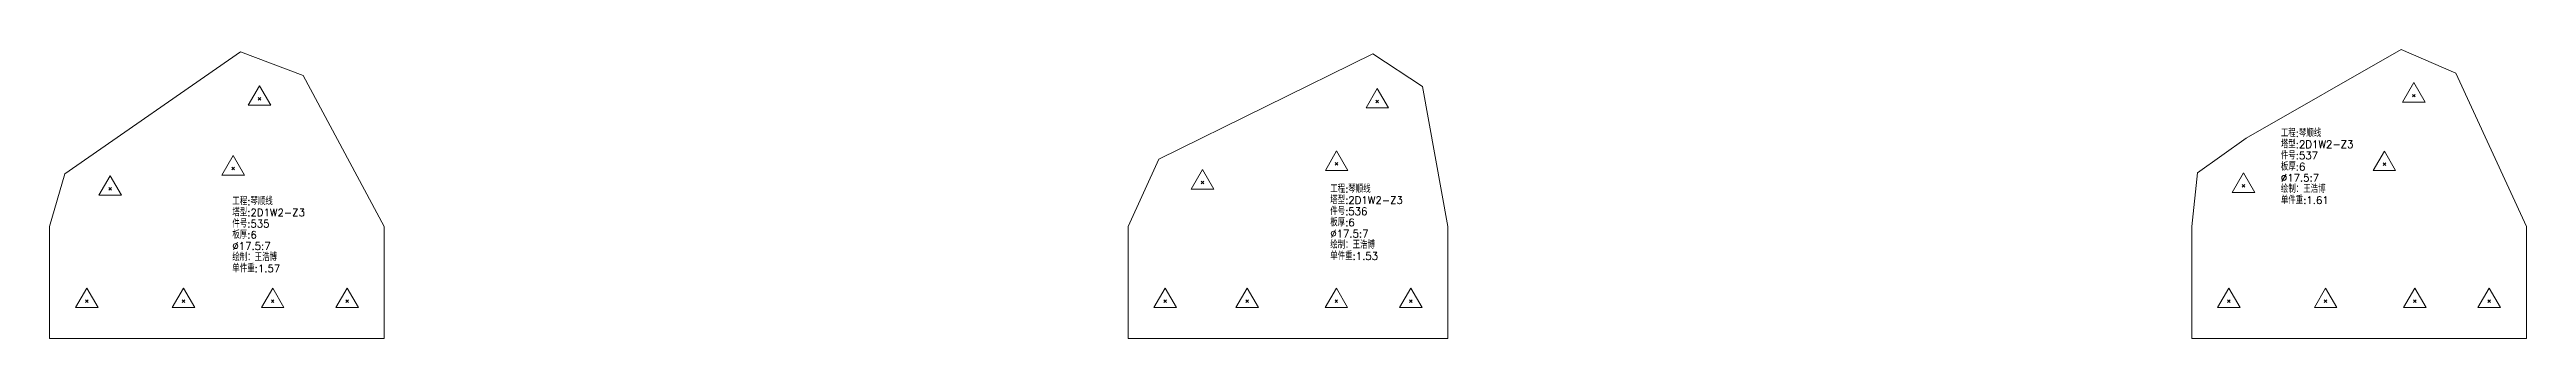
# Model space of a CAD drawing. Extents: x -580 to 8755, y 0 to 14723.
# Drawn here: x 3822 to 5487, y 7821 to 8015 of the extents above; entities that cross this region are included whole.
import ezdxf
from ezdxf.enums import TextEntityAlignment as Align

# ---------------------------------------------------------------- set-up
doc = ezdxf.new("R2010")
doc.units = 0
doc.header["$MEASUREMENT"] = 0
doc.layers.add('1', color=7, linetype='CONTINUOUS', lineweight=25)
doc.styles.get("Standard").update_dxf_attribs({"font": 'simplex.shx', "width": 0.7, "height": 3, "bigfont": 'gbhzfs.shx'})

msp = doc.modelspace()

# ---------------------------------------------------------------- texts
at = {"layer": '1', "color": 7, "linetype": 'Continuous', "lineweight": 18}
for s, p in [('工程:琴顺线', (5321.67196, 7954.97062)), ('件号:537', (5321.67196, 7939.97062)), ('塔型:2D1W2-Z3', (5321.67196, 7947.47062)), ('板厚:6', (5321.67196, 7932.47062)), ('%%c17.5:7', (5321.67196, 7924.97062)), ('工程:琴顺线', (3944.67196, 7909.24015)), ('件号:536', (4682.67196, 7902.53832)), ('塔型:2D1W2-Z3', (4682.67196, 7910.03832)), ('工程:琴顺线', (4682.67196, 7917.53832)), ('绘制：王浩博', (5321.67196, 7917.47062)), ('单件重:1.61', (5321.67196, 7909.97062)), ('件号:535', (3944.67196, 7894.24015)), ('板厚:6', (3944.67196, 7886.74015)), ('塔型:2D1W2-Z3', (3944.67196, 7901.74015)), ('板厚:6', (4682.67196, 7895.03832)), ('%%c17.5:7', (4682.67196, 7887.53832)), ('绘制：王浩博', (3944.67196, 7871.74015)), ('%%c17.5:7', (3944.67196, 7879.24015)), ('绘制：王浩博', (4682.67196, 7880.03832)), ('单件重:1.53', (4682.67196, 7872.53832)), ('单件重:1.57', (3944.67196, 7864.24015))]:
    msp.add_text(s, height=5, dxfattribs=at).set_placement(p, align=Align.BOTTOM_LEFT)

# ---------------------------------------------------------------- linework, layer by layer
at = {"layer": '1', "color": 7, "linetype": 'Continuous', "lineweight": 18}
for p, q in [((3950.11442, 8013.52838), (3832.11486, 7931.64575)), ((3992.23113, 7997.67964), (3950.11442, 8013.52838)), ((4711.22848, 8012.12473), (4567.43595, 7941.5196)), ((4744.71245, 7990.24269), (4711.22848, 8012.12473)), ((5402.51975, 8014.98933), (5298.26222, 7955.57767)), ((5439.26693, 7999.18919), (5402.51975, 8014.98933)), ((4046.7677, 7896.32033), (3992.23113, 7997.67964)), ((5486.7677, 7896.32033), (5439.26693, 7999.18919)), ((4761.7677, 7896.32033), (4744.71245, 7990.24269)), ((5298.26222, 7955.57767), (5265.7196, 7932.31874)), ((3832.11486, 7931.64575), (3821.7677, 7896.32033)), ((4567.43595, 7941.5196), (4546.7677, 7896.32033)), ((5265.7196, 7932.31874), (5261.7677, 7896.32033)), ((3821.7677, 7896.32033), (3821.7677, 7821.32033)), ((4046.7677, 7821.32033), (4046.7677, 7896.32033)), ((4546.7677, 7896.32033), (4546.7677, 7821.32033)), ((4761.7677, 7821.32033), (4761.7677, 7896.32033)), ((5261.7677, 7896.32033), (5261.7677, 7821.32033)), ((5486.7677, 7821.32033), (5486.7677, 7896.32033)), ((3821.7677, 7821.32033), (4046.7677, 7821.32033)), ((4546.7677, 7821.32033), (4761.7677, 7821.32033)), ((5261.7677, 7821.32033), (5486.7677, 7821.32033))]:
    msp.add_line(p, q, dxfattribs=at)
at = {"layer": '1', "color": 7, "linetype": 'Continuous', "lineweight": 13}
for p, q in [((5411.01825, 7992.87228), (5403.44075, 7979.74728)), ((5418.59575, 7979.74728), (5411.01825, 7992.87228)), ((3962.83588, 7990.77975), (3955.25838, 7977.65475)), ((3955.25838, 7977.65475), (3970.41338, 7977.65475)), ((3961.96088, 7981.15475), (3963.71088, 7982.90475)), ((3963.71088, 7981.15475), (3961.96088, 7982.90475)), ((3970.41338, 7977.65475), (3962.83588, 7990.77975)), ((4714.29419, 7989.00623), (4706.71669, 7975.88123)), ((4706.71669, 7975.88123), (4721.87169, 7975.88123)), ((4713.41919, 7979.38123), (4715.16919, 7981.13123)), ((4715.16919, 7979.38123), (4713.41919, 7981.13123)), ((4721.87169, 7975.88123), (4714.29419, 7989.00623)), ((5403.44075, 7979.74728), (5418.59575, 7979.74728)), ((5410.14325, 7983.24728), (5411.89325, 7984.99728)), ((5411.89325, 7983.24728), (5410.14325, 7984.99728)), ((3945.22616, 7943.98339), (3937.64866, 7930.85839)), ((3952.80366, 7930.85839), (3945.22616, 7943.98339)), ((4686.94165, 7947.15126), (4679.36415, 7934.02626)), ((4694.51915, 7934.02626), (4686.94165, 7947.15126)), ((5391.26807, 7946.93829), (5383.69057, 7933.81329)), ((5398.84557, 7933.81329), (5391.26807, 7946.93829)), ((3862.53312, 7930.40929), (3854.95562, 7917.28429)), ((3870.11062, 7917.28429), (3862.53312, 7930.40929)), ((3937.64866, 7930.85839), (3952.80366, 7930.85839)), ((3944.35116, 7934.35839), (3946.10116, 7936.10839)), ((3946.10116, 7934.35839), (3944.35116, 7936.10839)), ((4596.8312, 7934.6197), (4589.2537, 7921.4947)), ((4595.9562, 7924.9947), (4597.7062, 7926.7447)), ((4597.7062, 7924.9947), (4595.9562, 7926.7447)), ((4604.4087, 7921.4947), (4596.8312, 7934.6197)), ((4679.36415, 7934.02626), (4694.51915, 7934.02626)), ((4686.06665, 7937.52626), (4687.81665, 7939.27626)), ((4687.81665, 7937.52626), (4686.06665, 7939.27626)), ((5296.52774, 7932.35907), (5288.95024, 7919.23407)), ((5304.10524, 7919.23407), (5296.52774, 7932.35907)), ((5383.69057, 7933.81329), (5398.84557, 7933.81329)), ((5390.39307, 7937.31329), (5392.14307, 7939.06329)), ((5392.14307, 7937.31329), (5390.39307, 7939.06329)), ((3854.95562, 7917.28429), (3870.11062, 7917.28429)), ((3861.65812, 7920.78429), (3863.40812, 7922.53429)), ((3863.40812, 7920.78429), (3861.65812, 7922.53429)), ((4589.2537, 7921.4947), (4604.4087, 7921.4947)), ((5288.95024, 7919.23407), (5304.10524, 7919.23407)), ((5295.65274, 7922.73407), (5297.40274, 7924.48407)), ((5297.40274, 7922.73407), (5295.65274, 7924.48407)), ((3846.7677, 7855.07033), (3839.1902, 7841.94533)), ((3845.8927, 7845.44533), (3847.6427, 7847.19533)), ((3847.6427, 7845.44533), (3845.8927, 7847.19533)), ((3854.3452, 7841.94533), (3846.7677, 7855.07033)), ((3911.7677, 7855.07033), (3904.1902, 7841.94533)), ((3910.8927, 7845.44533), (3912.6427, 7847.19533)), ((3912.6427, 7845.44533), (3910.8927, 7847.19533)), ((3919.3452, 7841.94533), (3911.7677, 7855.07033)), ((3971.7677, 7855.07033), (3964.1902, 7841.94533)), ((3970.8927, 7845.44533), (3972.6427, 7847.19533)), ((3972.6427, 7845.44533), (3970.8927, 7847.19533)), ((3979.3452, 7841.94533), (3971.7677, 7855.07033)), ((4021.7677, 7855.07033), (4014.1902, 7841.94533)), ((4020.8927, 7845.44533), (4022.6427, 7847.19533)), ((4022.6427, 7845.44533), (4020.8927, 7847.19533)), ((4029.3452, 7841.94533), (4021.7677, 7855.07033)), ((4571.7677, 7855.07033), (4564.1902, 7841.94533)), ((4570.8927, 7845.44533), (4572.6427, 7847.19533)), ((4572.6427, 7845.44533), (4570.8927, 7847.19533)), ((4579.3452, 7841.94533), (4571.7677, 7855.07033)), ((4626.7677, 7855.07033), (4619.1902, 7841.94533)), ((4625.8927, 7845.44533), (4627.6427, 7847.19533)), ((4627.6427, 7845.44533), (4625.8927, 7847.19533)), ((4634.3452, 7841.94533), (4626.7677, 7855.07033)), ((4686.7677, 7855.07033), (4679.1902, 7841.94533)), ((4685.8927, 7845.44533), (4687.6427, 7847.19533)), ((4687.6427, 7845.44533), (4685.8927, 7847.19533)), ((4694.3452, 7841.94533), (4686.7677, 7855.07033)), ((4736.7677, 7855.07033), (4729.1902, 7841.94533)), ((4735.8927, 7845.44533), (4737.6427, 7847.19533)), ((4737.6427, 7845.44533), (4735.8927, 7847.19533)), ((4744.3452, 7841.94533), (4736.7677, 7855.07033)), ((5286.7677, 7855.07033), (5279.1902, 7841.94533)), ((5285.8927, 7845.44533), (5287.6427, 7847.19533)), ((5287.6427, 7845.44533), (5285.8927, 7847.19533)), ((5294.3452, 7841.94533), (5286.7677, 7855.07033)), ((5351.7677, 7855.07033), (5344.1902, 7841.94533)), ((5350.8927, 7845.44533), (5352.6427, 7847.19533)), ((5352.6427, 7845.44533), (5350.8927, 7847.19533)), ((5359.3452, 7841.94533), (5351.7677, 7855.07033)), ((5411.7677, 7855.07033), (5404.1902, 7841.94533)), ((5410.8927, 7845.44533), (5412.6427, 7847.19533)), ((5412.6427, 7845.44533), (5410.8927, 7847.19533)), ((5419.3452, 7841.94533), (5411.7677, 7855.07033)), ((5461.7677, 7855.07033), (5454.1902, 7841.94533)), ((5460.8927, 7845.44533), (5462.6427, 7847.19533)), ((5462.6427, 7845.44533), (5460.8927, 7847.19533)), ((5469.3452, 7841.94533), (5461.7677, 7855.07033)), ((3839.1902, 7841.94533), (3854.3452, 7841.94533)), ((3904.1902, 7841.94533), (3919.3452, 7841.94533)), ((3964.1902, 7841.94533), (3979.3452, 7841.94533)), ((4014.1902, 7841.94533), (4029.3452, 7841.94533)), ((4564.1902, 7841.94533), (4579.3452, 7841.94533)), ((4619.1902, 7841.94533), (4634.3452, 7841.94533)), ((4679.1902, 7841.94533), (4694.3452, 7841.94533)), ((4729.1902, 7841.94533), (4744.3452, 7841.94533)), ((5279.1902, 7841.94533), (5294.3452, 7841.94533)), ((5344.1902, 7841.94533), (5359.3452, 7841.94533)), ((5404.1902, 7841.94533), (5419.3452, 7841.94533)), ((5454.1902, 7841.94533), (5469.3452, 7841.94533))]:
    msp.add_line(p, q, dxfattribs=at)

msp.set_redraw_order([(e.dxf.handle, doc.entitydb.next_handle()) for e in msp.query("TEXT MTEXT ATTDEF DIMENSION ARC_DIMENSION")])  # texts and dimensions are drawn at this point

doc.saveas('drawing.dxf')
